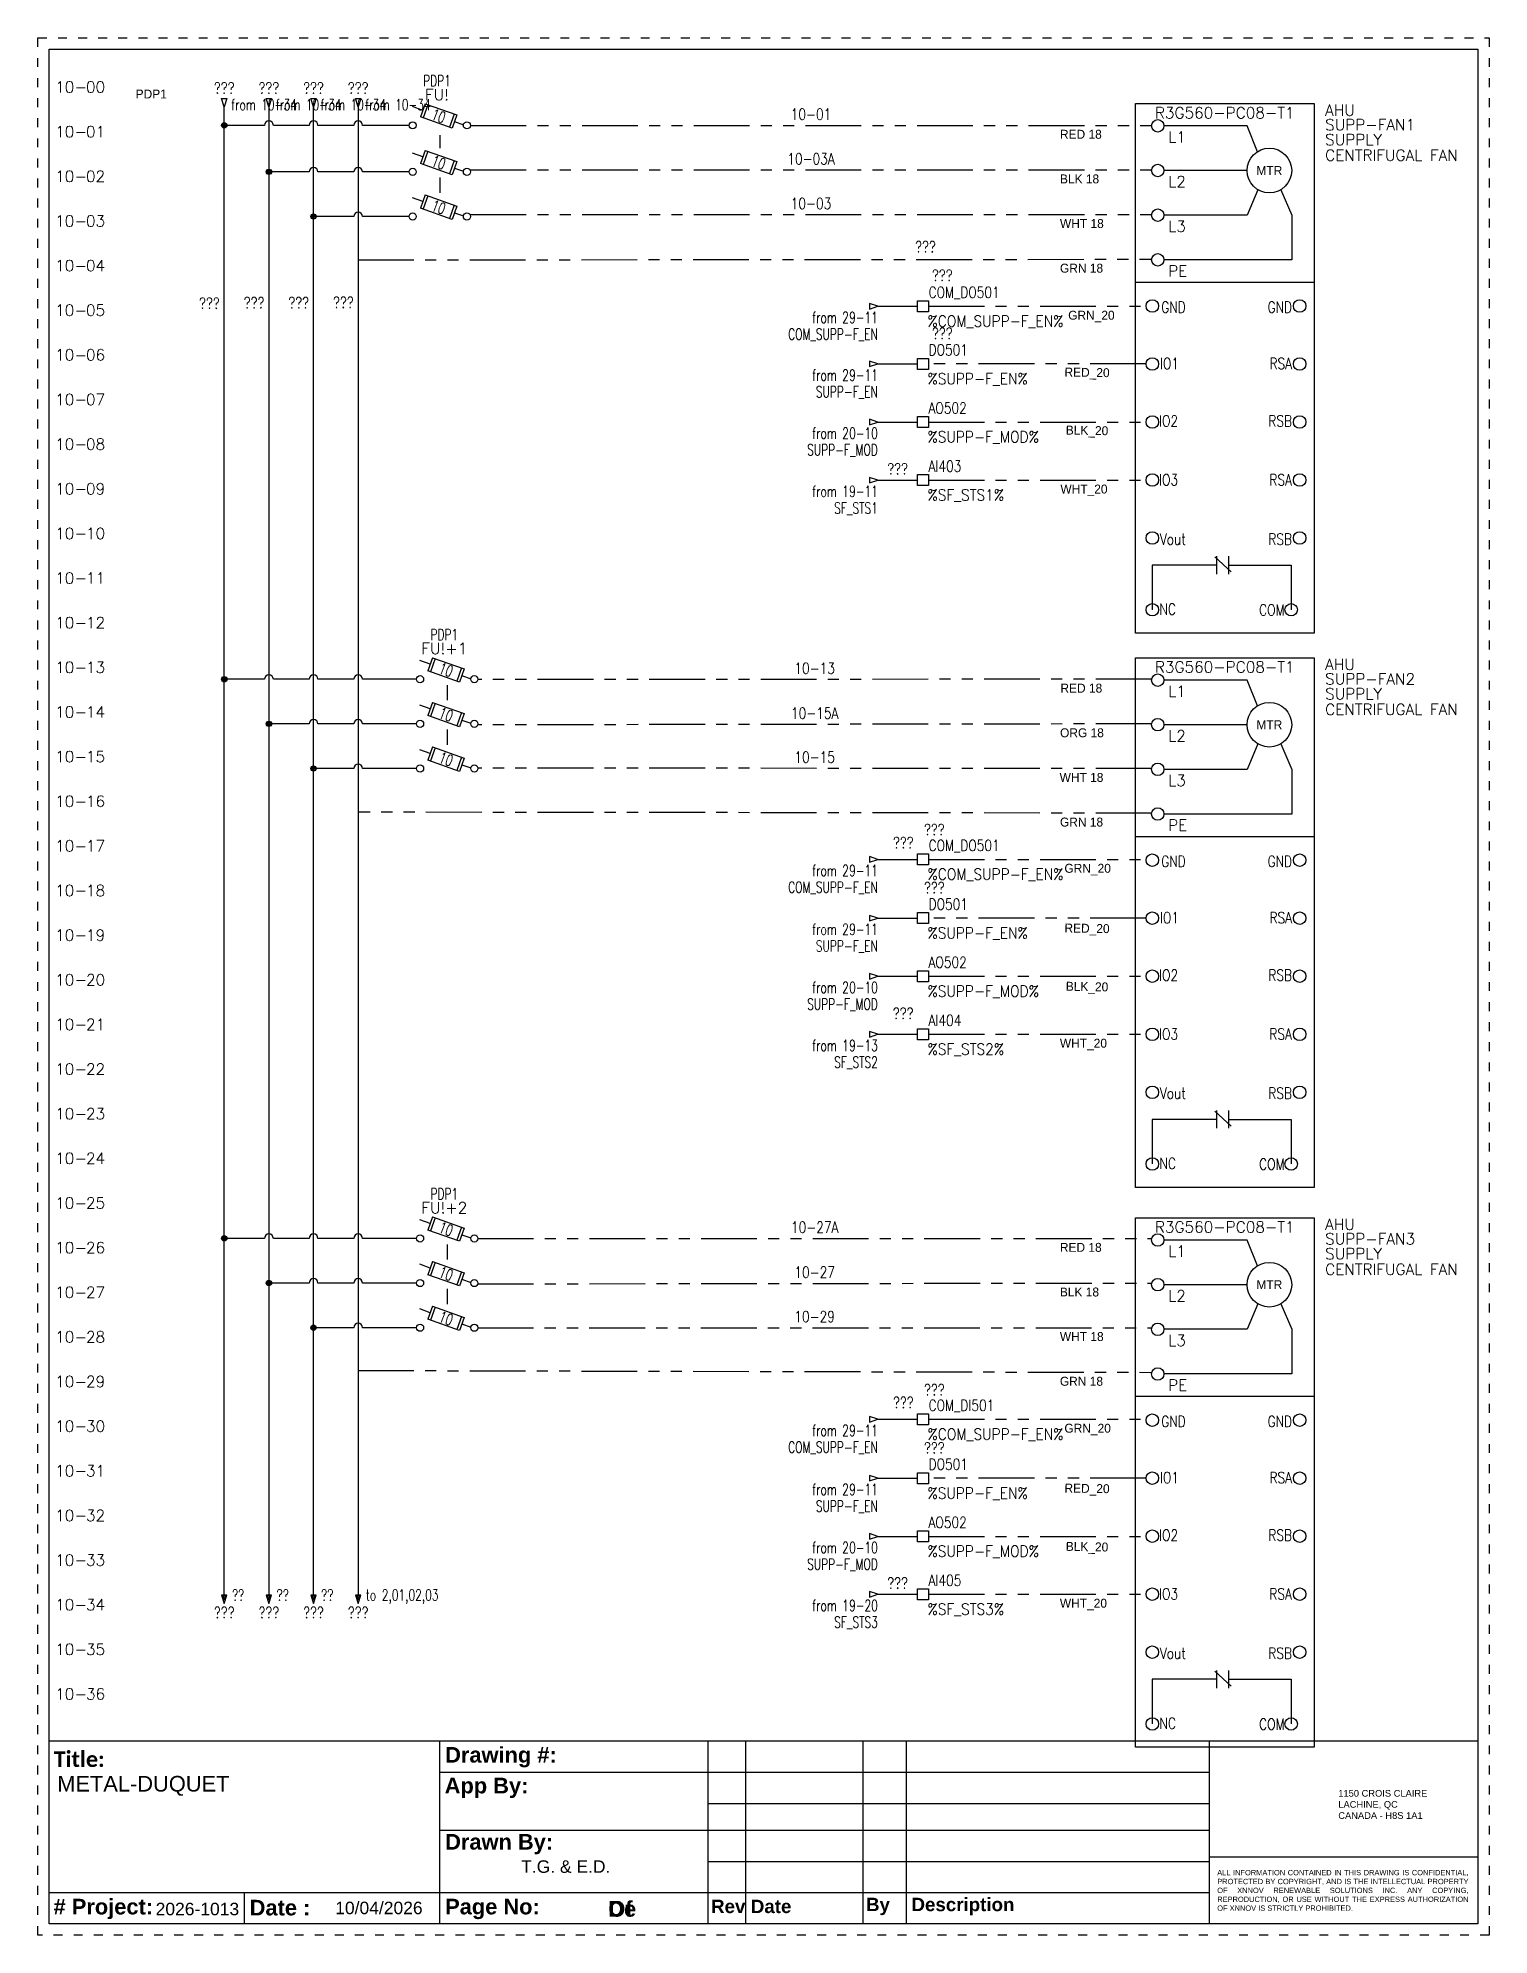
# Model space of a CAD drawing. Header units: inches. Extents: x 0 to 16.2, y 0 to 21.2.
import ezdxf
from ezdxf.enums import TextEntityAlignment as Align

# ---------------------------------------------------------------- set-up
doc = ezdxf.new("R2010")
doc.units = ezdxf.units.IN
doc.header["$MEASUREMENT"] = 0
doc.linetypes.add('DOT2', pattern=[0.125, 0, -0.125])
doc.linetypes.add('PHANTOM2', pattern=[1.25, 0.625, -0.125, 0.125, -0.125, 0.125, -0.125])
for name, color, linetype in [('BLK_18', 251, 'Continuous'), ('BLK_20', 250, 'Continuous'), ('BRN_8', 46, 'Continuous'), ('GRN_14', 76, 'Continuous'), ('GRN_20', 3, 'Continuous'), ('LINK', 7, 'Continuous'), ('MISC', 7, 'Continuous'), ('ORG_8', 30, 'Continuous'), ('RED_18', 1, 'Continuous'), ('RED_20', 1, 'Continuous'), ('SYMS', 7, 'Continuous'), ('TAGFIXED', 7, 'Continuous'), ('WHT_18', 7, 'Continuous'), ('WHT_20', 7, 'Continuous'), ('WIREFIXED', 7, 'Continuous'), ('WIRENO', 92, 'Continuous'), ('YEL_8', 2, 'Continuous')]:
    doc.layers.add(name, color=color, linetype=linetype)
doc.layers.add('TITLEBLOCK_FRAME', color=7, linetype='DOT2', plot=False)
doc.styles.add('TB_BODY', font='arial.ttf')
doc.styles.add('TB_TITLE', font='ariblk.ttf')
doc.styles.add('WD', font='romans.shx')

msp = doc.modelspace()

# ---------------------------------------------------------------- texts
at = {"style": 'WD'}
for p in [(0.407, 20.2), (0.407, 19.7), (0.407, 19.2), (0.407, 18.7), (0.407, 18.2), (0.407, 17.7), (0.407, 17.2), (0.407, 16.7), (0.407, 16.2), (0.407, 15.7), (0.407, 15.2), (0.407, 14.7), (0.407, 14.2), (0.407, 13.7), (0.407, 13.2), (0.407, 12.7), (0.407, 12.2), (0.407, 11.7), (0.407, 11.2), (0.407, 10.7), (0.407, 10.2), (0.407, 9.7), (0.407, 9.2), (0.407, 8.7), (0.407, 8.2), (0.407, 7.7), (0.407, 7.2), (0.407, 6.7), (0.407, 6.2), (0.407, 5.7), (0.407, 5.2), (0.407, 4.7), (0.407, 4.2), (0.407, 3.7), (0.407, 3.2), (0.407, 2.7)]:
    msp.add_text('10', height=0.125, dxfattribs=at).set_placement(p, align=Align.MIDDLE_RIGHT)
for p in [(0.479, 20.2), (0.479, 19.7), (0.479, 19.2), (0.479, 18.7), (0.479, 18.2), (0.479, 17.7), (0.479, 17.2), (0.479, 16.7), (0.479, 16.2), (0.479, 15.7), (0.479, 15.2), (0.479, 14.7), (0.479, 14.2), (0.479, 13.7), (0.479, 13.2), (0.479, 12.7), (0.479, 12.2), (0.479, 11.7), (0.479, 11.2), (0.479, 10.7), (0.479, 10.2), (0.479, 9.7), (0.479, 9.2), (0.479, 8.7), (0.479, 8.2), (0.479, 7.7), (0.479, 7.2), (0.479, 6.7), (0.479, 6.2), (0.479, 5.7), (0.479, 5.2), (0.479, 4.7), (0.479, 4.2), (0.479, 3.7), (0.479, 3.2), (0.479, 2.7)]:
    msp.add_text('-', height=0.125, dxfattribs=at).set_placement(p, align=Align.MIDDLE)
for s, p in [('01', (0.538, 20.2)), ('02', (0.538, 19.7)), ('03', (0.538, 19.2)), ('04', (0.538, 18.7)), ('05', (0.538, 18.2)), ('06', (0.538, 17.7)), ('07', (0.538, 17.2)), ('08', (0.538, 16.7)), ('09', (0.538, 16.2)), ('10', (0.538, 15.7)), ('11', (0.538, 15.2)), ('12', (0.538, 14.7)), ('13', (0.538, 14.2)), ('14', (0.538, 13.7)), ('15', (0.538, 13.2)), ('16', (0.538, 12.7)), ('17', (0.538, 12.2)), ('18', (0.538, 11.7)), ('19', (0.538, 11.2)), ('20', (0.538, 10.7)), ('21', (0.538, 10.2)), ('22', (0.538, 9.7)), ('23', (0.538, 9.2)), ('24', (0.538, 8.7)), ('25', (0.538, 8.2)), ('26', (0.538, 7.7)), ('27', (0.538, 7.2)), ('28', (0.538, 6.7)), ('29', (0.538, 6.2)), ('30', (0.538, 5.7)), ('31', (0.538, 5.2)), ('32', (0.538, 4.7)), ('33', (0.538, 4.2)), ('34', (0.538, 3.7)), ('35', (0.538, 3.2)), ('36', (0.538, 2.7))]:
    msp.add_text(s, height=0.125, dxfattribs=at).set_placement(p, align=Align.MIDDLE_LEFT)
at = {"insert": (1.094, 20.672), "char_height": 0.1, "width": 0.82397, "attachment_point": 1}
msp.add_mtext('PDP1', dxfattribs=at)
at = {"layer": 'MISC', "char_height": 0.1}
for s, insert, attachment_point in [('RED 18', (11.445, 20.221), 1), ('BLK 18', (11.445, 19.721), 1), ('WHT 18', (11.445, 19.221), 1), ('GRN 18', (11.445, 18.721), 1), ('\\W1.00;GRN_20', (11.797, 18.194), 2), ('\\W1.00;WHT_20', (11.45, 16.247), 1), ('RED 18', (11.45, 14.017), 1), ('ORG 18', (11.446, 13.517), 1), ('WHT 18', (11.441, 13.017), 1), ('GRN 18', (11.445, 12.517), 1), ('\\W1.00;GRN_20', (11.755, 11.999), 2), ('\\W1.00;WHT_20', (11.444, 10.04), 1), ('RED 18', (11.444, 7.753), 1), ('BLK 18', (11.444, 7.253), 1), ('WHT 18', (11.444, 6.754), 1), ('GRN 18', (11.444, 6.253), 1), ('\\W1.00;GRN_20', (11.755, 5.727), 2), ('\\W1.00;WHT_20', (11.444, 3.767), 1)]:
    msp.add_mtext(s, dxfattribs=dict(at, insert=insert, attachment_point=attachment_point))
at = {"layer": 'MISC', "char_height": 0.1, "attachment_point": 2}
for s, insert, rotation in [('RED_20', (11.749, 17.554), 359.1051), ('\\W1.00;BLK_20', (11.749, 16.904), 358.9656), ('RED_20', (11.749, 11.327), 359.1051), ('\\W1.00;BLK_20', (11.749, 10.674), 358.9656), ('RED_20', (11.749, 5.053), 359.1051), ('\\W1.00;BLK_20', (11.749, 4.4), 358.9656)]:
    msp.add_mtext(s, dxfattribs=dict(at, insert=insert, rotation=rotation))

# ---------------------------------------------------------------- blocks, each defined once
blk = doc.blocks.new('HDS21FL')
for p, q in [((-0.163, 0.241), (-0.216, 0.094)), ((-0.134, 0.231), (-0.187, 0.084)), ((-0.163, 0.241), (0.19, 0.116)), ((-0.19, 0.168), (-0.307, 0.21)), ((0.137, -0.032), (-0.216, 0.094)), ((0.16, 0.126), (0.108, -0.021)), ((0.19, 0.116), (0.137, -0.032)), ((0.164, 0.042), (0.264, 0.006))]:
    blk.add_line(p, q)
at = {"linetype": 'Continuous'}
for centre in [(-0.304, 0), (0.304, 0)]:
    blk.add_circle(centre, 0.04, dxfattribs=at)
at = {"style": 'WD', "width": 0.7}
for tag, p in [('INST', (-0.031, 0.607)), ('LOC', (-0.031, 0.438))]:
    blk.add_attdef(tag, text='', height=0.125, dxfattribs=at).set_placement(p, align=Align.CENTER)
blk.add_attdef('RATING1', text='', height=0.125, rotation=340.3798, dxfattribs=at).set_placement((-0.013, 0.105), align=Align.MIDDLE_CENTER)
at = {"style": 'WD'}
blk.add_attdef('TAG2', text='', height=0.125, dxfattribs=at).set_placement((-0.031, 0.281), align=Align.CENTER)
for tag, p in [('X2LINK', (0, 0.375)), ('X8LINK', (0, -0.109))]:
    blk.add_attdef(tag, p, '', height=0.01, dxfattribs=at)
for tag, p, height, flags in [('CONTACT', (0.098, 0.24), 0.01, 9), ('FAMILY', (0.098, 0.264), 0.01, 9), ('X4TERM01', (-0.344, 0), 0.0125, 1), ('X1TERM02', (0.344, 0), 0.0125, 1)]:
    blk.add_attdef(tag, p, '', height=height, dxfattribs=dict(at, flags=flags))
at = {"linetype": 'Continuous', "style": 'WD', "flags": 8}
blk.add_attdef('TERM01', text='', height=0.125, dxfattribs=at).set_placement((-0.406, -0.031), align=Align.TOP_RIGHT)
blk.add_attdef('TERM02', text='', height=0.125, dxfattribs=at).set_placement((0.406, -0.031), align=Align.TOP_LEFT)
blk = doc.blocks.new('Hds11fl')
for p, q in [((-0.163, 0.241), (-0.216, 0.094)), ((-0.134, 0.231), (-0.187, 0.084)), ((-0.163, 0.241), (0.19, 0.116)), ((-0.19, 0.168), (-0.307, 0.21)), ((0.137, -0.032), (-0.216, 0.094)), ((0.16, 0.126), (0.108, -0.021)), ((0.19, 0.116), (0.137, -0.032)), ((0.164, 0.042), (0.264, 0.006))]:
    blk.add_line(p, q)
at = {"linetype": 'Continuous'}
for centre in [(-0.304, 0), (0.304, 0)]:
    blk.add_circle(centre, 0.04, dxfattribs=at)
at = {"style": 'WD', "width": 0.7}
for tag, p in [('INST', (-0.031, 0.607)), ('LOC', (-0.031, 0.438))]:
    blk.add_attdef(tag, text='', height=0.125, dxfattribs=at).set_placement(p, align=Align.CENTER)
blk.add_attdef('RATING1', text='', height=0.125, rotation=340.3798, dxfattribs=at).set_placement((-0.013, 0.105), align=Align.MIDDLE_CENTER)
at = {"style": 'WD'}
blk.add_attdef('TAG1', text='', height=0.125, dxfattribs=at).set_placement((-0.031, 0.281), align=Align.CENTER)
for tag, p in [('X2LINK', (0, 0.406)), ('X8LINK', (0, -0.109))]:
    blk.add_attdef(tag, p, '', height=0.01, dxfattribs=at)
at = {"linetype": 'Continuous', "style": 'WD', "flags": 9}
for tag, p in [('ASSYCODE', (0.126, 0.206)), ('MFG', (0.126, 0.228)), ('CAT', (0.126, 0.247))]:
    blk.add_attdef(tag, text='', height=0.01, dxfattribs=at).set_placement(p, align=Align.CENTER)
at = {"style": 'WD'}
for tag, p, height, flags in [('FAMILY', (0.098, 0.264), 0.01, 9), ('X4TERM01', (-0.344, 0), 0.0125, 1), ('CONTACT', (0.098, 0.187), 0.01, 9), ('X1TERM02', (0.344, 0), 0.0125, 1)]:
    blk.add_attdef(tag, p, '', height=height, dxfattribs=dict(at, flags=flags))
at = {"linetype": 'Continuous', "style": 'WD', "flags": 8}
blk.add_attdef('TERM01', text='', height=0.125, dxfattribs=at).set_placement((-0.406, -0.031), align=Align.TOP_RIGHT)
blk.add_attdef('TERM02', text='', height=0.125, dxfattribs=at).set_placement((0.406, -0.031), align=Align.TOP_LEFT)
blk = doc.blocks.new('HT0001')
for p, q in [((-0.062, 0.062), (0.062, 0.062)), ((-0.062, -0.062), (-0.062, 0.062)), ((0.062, 0.062), (0.062, -0.062)), ((0.062, -0.062), (-0.062, -0.062))]:
    blk.add_line(p, q)
at = {"style": 'WD'}
for tag, p, width in [('INST', (0.062, 0.42), 0.7), ('LOC', (0.062, 0.25), 0.7), ('DESC1', (0.05, -0.385), 0.8)]:
    blk.add_attdef(tag, p, '', height=0.125, dxfattribs=dict(at, width=width))
at = {"linetype": 'Continuous', "style": 'WD'}
for tag, p, height, width, flags in [('TERM01', (0.062, 0.094), 0.125, 0.8, 8), ('TAGSTRIP', (0.05, -0.229), 0.125, 0.9, 8), ('DESC2', (0.05, -0.541), 0.125, 0.8, 8), ('CAT', (0.213, -0.406), 0.109, 0.8, 1), ('DESC3', (0.05, -0.698), 0.125, 0.8, 8)]:
    blk.add_attdef(tag, p, '', height=height, dxfattribs=dict(at, width=width, flags=flags))
at = {"style": 'WD', "flags": 1}
for tag, p, height in [('X4TERM01', (-0.062, 0), 0.0125), ('X4TERMDESC01', (-0.055, -0.023), 0.025), ('X2TERMDESC01', (-0.006, 0.029), 0.025), ('STRIPSEQ', (0, 0), 0.00125), ('X2TERM01', (0, 0.062), 0.0125), ('X2PIN01', (0.033, 0.084), 0.0125), ('X1TERMDESC01', (0.039, 0.007), 0.025), ('X1TERM01', (0.062, 0), 0.0125), ('X1PIN01', (0.087, 0.016), 0.0125), ('X4PIN01', (-0.114, -0.038), 0.0125), ('LINKTERM', (0, -0.002), 0.00125), ('X8TERM01', (0, -0.062), 0.0125), ('X8TERMDESC01', (0, -0.054), 0.025), ('X8PIN01', (0.026, -0.096), 0.0125)]:
    blk.add_attdef(tag, p, '', height=height, dxfattribs=at)
at = {"linetype": 'Continuous', "style": 'WD', "width": 0.8, "flags": 1}
blk.add_attdef('MFG', text='', height=0.109, dxfattribs=at).set_placement((0.088, -0.406), align=Align.RIGHT)
at = {"style": 'WD', "width": 0.7, "flags": 1}
blk.add_attdef('ASSYCODE', (0.062, -0.281), '', height=0.01, dxfattribs=at)
blk = doc.blocks.new('HA1D3')
blk.add_lwpolyline([(-0.094, 0), (-0.094, -0.031), (0, 0), (-0.094, 0.031), (-0.094, 0)])
at = {"style": 'WD', "width": 0.8, "flags": 8}
blk.add_attdef('WIRENO', text='', height=0.125, dxfattribs=at).set_placement((0, 0.094), align=Align.RIGHT)
at = {"style": 'WD', "flags": 1}
blk.add_attdef('SIGCODE', text='', height=0.01, dxfattribs=at).set_placement((-0.02, 0.047), align=Align.RIGHT)
blk.add_attdef('X1TERM01', (0, 0), '', height=0.01, dxfattribs=at)
at = {"style": 'WD', "width": 0.7}
for tag, p in [('XREF', (0, -0.188)), ('DESC1', (0, -0.375))]:
    blk.add_attdef(tag, text='', height=0.125, dxfattribs=at).set_placement(p, align=Align.RIGHT)
blk = doc.blocks.new('*U10')
blk.add_circle((0, 0), 0.0699)
blk = doc.blocks.new('*U11')
at = {"color": 0, "linetype": 'ByBlock', "lineweight": -2, "transparency": 16777216}
for p in [(0, 2.6), (0, 1.95), (0, 1.3), (0, 0.65), (0, 0)]:
    blk.add_blockref('*U10', p, dxfattribs=at)
blk = doc.blocks.new('*U12')
blk.add_circle((0, 0), 0.0699)
blk = doc.blocks.new('*U13')
at = {"color": 0, "linetype": 'ByBlock', "lineweight": -2, "transparency": 16777216}
for p in [(0, 2.6), (0, 1.95), (0, 1.3), (0, 0.65), (0, 0)]:
    blk.add_blockref('*U12', p, dxfattribs=at)
blk = doc.blocks.new('HMO1_SUPP_FAN')
for p, q in [((0.25, 1.75), (-0.68, 1.75)), ((0.25, 0.75), (-0.68, 0.75)), ((-1, 0), (1, 0))]:
    blk.add_line(p, q)
at = {"ltscale": 0.5}
for p, q in [((0.366, 1.461), (0.25, 1.75)), ((0.25, 1.25), (-0.68, 1.25)), ((0.372, 1.035), (0.25, 0.75)), ((0.628, 1.035), (0.75, 0.75)), ((0.75, 0.75), (0.75, 0.25)), ((0.75, 0.25), (-0.68, 0.25)), ((-0.112, -3.078), (0.072, -3.246)), ((-0.089, -3.27), (-0.089, -3.07)), ((0.046, -3.27), (0.046, -3.07)), ((0.046, -3.17), (0.744, -3.17)), ((0.744, -3.17), (0.744, -3.67))]:
    blk.add_line(p, q, dxfattribs=at)
blk.add_lwpolyline([(-1, 2), (1, 2), (1, -3.932), (-1, -3.932)], close=True)
blk.add_lwpolyline([(-0.089, -3.17), (-0.814, -3.17), (-0.811, -3.67)], dxfattribs=at)
for centre, radius in [((-0.75, 1.75), 0.0699), ((0.5, 1.25), 0.25), ((-0.75, 1.25), 0.0699), ((-0.75, 0.75), 0.0699), ((-0.75, 0.25), 0.0699), ((-0.811, -3.67), 0.0699), ((0.744, -3.67), 0.0699)]:
    blk.add_circle(centre, radius)
for name, p in [('*U13', (-0.811, -2.867)), ('*U11', (0.84, -2.867))]:
    blk.add_blockref(name, p)
at = {"insert": (0.5, 1.25), "char_height": 0.1, "attachment_point": 5}
blk.add_mtext_dynamic_manual_height_columns('MTR', width=1, gutter_width=0.5, heights=[-0.1], dxfattribs=at)
at = {"style": 'WD'}
for tag, p in [('CAT', (0, 1.896)), ('XREF', (2.147, 0.09))]:
    blk.add_attdef(tag, text='', height=0.125, dxfattribs=at).set_placement(p, align=Align.MIDDLE)
for tag, flags, p in [('FAMILY', 9, (0.567, 1.834)), ('INST', 1, (1.307, 1.864)), ('ASSYCODE', 9, (0.567, 1.659))]:
    blk.add_attdef(tag, text='', height=0.125, dxfattribs=dict(at, flags=flags)).set_placement(p, align=Align.CENTER)
for tag, p in [('LOC', (1.125, 1.926)), ('TAG1', (1.125, 1.763)), ('TERM01', (-0.634, 1.625)), ('DESC1', (1.125, 1.597)), ('RATING1', (1.125, 1.422)), ('DESC2', (1.125, 1.422)), ('DESC3', (1.125, 1.247)), ('TERM02', (-0.634, 1.125)), ('TERM03', (-0.634, 0.625)), ('TERM04', (-0.634, 0.125))]:
    blk.add_attdef(tag, text='', height=0.125, dxfattribs=at).set_placement(p, align=Align.MIDDLE_LEFT)
at = {"style": 'WD', "flags": 1}
for tag, p, height in [('X4TERM01', (-0.82, 1.75), 0.0125), ('X4TERM02', (-0.82, 1.25), 0.0125), ('X4TERM03', (-0.82, 0.75), 0.0125), ('X4TERM04', (-0.82, 0.25), 0.0125), ('X4TERM18', (-0.875, -0.275), 0.005), ('X1TERM23', (0.875, -0.277), 0.005), ('X4TERM19', (-0.875, -0.923), 0.005), ('X1TERM24', (0.874, -0.919), 0.005), ('X4TERM20', (-0.874, -1.566), 0.005), ('X1TERM25', (0.876, -1.571), 0.005), ('X4TERM21', (-0.873, -2.212), 0.005), ('X1TERM26', (0.874, -2.218), 0.005), ('X4TERM22', (-0.871, -2.878), 0.005), ('X1TERM27', (0.873, -2.869), 0.005), ('X4TERM29', (-0.873, -3.674), 0.005), ('X1TERM28', (0.777, -3.671), 0.005)]:
    blk.add_attdef(tag, p, '', height=height, dxfattribs=at)
blk.add_attdef('MFG', text='', height=0.125, dxfattribs=at).set_placement((0.337, 1.721), align=Align.MIDDLE)
at = {"style": 'WD'}
for tag, p in [('X4TERMDESC01', (-0.627, 1.625)), ('X4TERMDESC02', (-0.627, 1.125)), ('X4TERMDESC03', (-0.627, 0.625)), ('X4TERMDESC04', (-0.627, 0.062))]:
    blk.add_attdef(tag, text='', height=0.125, dxfattribs=at).set_placement(p, align=Align.TOP_LEFT)
at = {"style": 'WD', "flags": 1}
for tag, p in [('RATING2', (1.125, 1.247)), ('RATING3', (1.125, 1.047)), ('RATING4', (1.125, 0.859)), ('RATING5', (1.125, 0.672)), ('RATING6', (1.125, 0.484)), ('RATING7', (1.125, 0.297)), ('RATING8', (1.125, 0.109)), ('RATING9', (1.125, -0.078)), ('RATING10', (1.125, -0.266)), ('RATING11', (1.125, -0.453)), ('RATING12', (1.125, -0.641))]:
    blk.add_attdef(tag, text='', height=0.125, dxfattribs=at).set_placement(p, align=Align.MIDDLE_LEFT)
at = {"style": 'WD', "width": 0.8}
for tag, p in [('TERM18', (-0.711, -0.218)), ('TERM19', (-0.726, -0.849)), ('TERM20', (-0.736, -1.493)), ('TERM21', (-0.736, -2.152)), ('TERM22', (-0.726, -2.816))]:
    blk.add_attdef(tag, text='', height=0.125, dxfattribs=at).set_placement(p, align=Align.TOP_LEFT)
for tag, p in [('TERM23', (0.754, -0.218)), ('TERM24', (0.754, -0.849)), ('TERM25', (0.755, -1.493)), ('TERM26', (0.753, -2.152)), ('TERM27', (0.752, -2.816)), ('TERM28', (0.672, -3.61))]:
    blk.add_attdef(tag, text='', height=0.125, dxfattribs=at).set_placement(p, align=Align.TOP_RIGHT)
blk.add_attdef('TERM29', text='', height=0.125, dxfattribs=at).set_placement((-0.731, -3.663), align=Align.MIDDLE_LEFT)
blk = doc.blocks.new('HA1D2')
blk.add_lwpolyline([(0, 0.094), (0.031, 0.094), (0, 0), (-0.031, 0.094), (0, 0.094)])
at = {"style": 'WD', "width": 0.8, "flags": 8}
blk.add_attdef('WIRENO', text='', height=0.125, dxfattribs=at).set_placement((0, 0.15), align=Align.CENTER)
at = {"style": 'WD', "flags": 1}
for tag, p in [('X8TERM01', (0, 0)), ('SIGCODE', (0.026, 0.066))]:
    blk.add_attdef(tag, p, '', height=0.01, dxfattribs=at)
at = {"style": 'WD', "width": 0.7}
for tag, p in [('XREF', (0.077, -0.037)), ('DESC1', (0.077, -0.206))]:
    blk.add_attdef(tag, p, '', height=0.125, dxfattribs=at)
blk = doc.blocks.new('HA1S4')
for points in [[(0, 0), (-0.031, 0), (0, -0.094), (0.031, 0), (0, 0)], [(0.016, -0.011), (-0.016, -0.011), (0, -0.058), (0.016, -0.011)]]:
    blk.add_lwpolyline(points)
at = {"style": 'WD', "width": 0.7}
for tag, p in [('DESC1', (0.087, 0.113)), ('XREF', (0.087, -0.062))]:
    blk.add_attdef(tag, p, '', height=0.125, dxfattribs=at)
at = {"style": 'WD', "flags": 1}
for tag, p in [('X2TERM01', (0, 0)), ('SIGCODE', (0.035, -0.083))]:
    blk.add_attdef(tag, p, '', height=0.01, dxfattribs=at)
at = {"style": 'WD', "width": 0.8, "flags": 8}
blk.add_attdef('WIRENO', text='', height=0.125, dxfattribs=at).set_placement((0, -0.259), align=Align.CENTER)
blk = doc.blocks.new('WDDOT')
for radius in [0.03, 0.0187, 0.00929]:
    blk.add_circle((0, 0), radius)
blk = doc.blocks.new('WD_WNH')
at = {"linetype": 'Continuous', "style": 'WD', "width": 0.8}
blk.add_attdef('WIRENO', text='', height=0.125, dxfattribs=at).set_placement((0, 0.062), align=Align.CENTER)
at = {"style": 'WD', "flags": 1}
for tag, p in [('W01USER', (0, 0.078)), ('W02USER', (0, 0.07)), ('W03USER', (0, 0.062)), ('W04USER', (0, 0.055)), ('W05USER', (0, 0.047)), ('W06USER', (0, 0.039)), ('W07USER', (0, 0.031)), ('W08USER', (0, 0.023)), ('W09USER', (0, 0.016)), ('W10USER', (0, 0.008))]:
    blk.add_attdef(tag, text='', height=0.005, dxfattribs=at).set_placement(p, align=Align.CENTER)
blk = doc.blocks.new('WD_WNV')
at = {"linetype": 'Continuous', "style": 'WD', "width": 0.8}
blk.add_attdef('WIRENO', text='', height=0.125, dxfattribs=at).set_placement((-0.05, 0), align=Align.MIDDLE_RIGHT)
at = {"style": 'WD', "flags": 1}
for tag, p in [('W01USER', (-0.062, 0.094)), ('W02USER', (-0.062, 0.086)), ('W03USER', (-0.062, 0.078)), ('W04USER', (-0.062, 0.07)), ('W05USER', (-0.062, 0.062)), ('W06USER', (-0.062, 0.055)), ('W07USER', (-0.062, 0.047)), ('W08USER', (-0.062, 0.039)), ('W09USER', (-0.062, 0.031)), ('W10USER', (-0.062, 0.023))]:
    blk.add_attdef(tag, text='', height=0.005, dxfattribs=at).set_placement(p, align=Align.CENTER)
blk = doc.blocks.new('WD_MLRH7')
at = {"style": 'WD'}
blk.add_attdef('WDCOPY_DASH', text='', height=0.125, dxfattribs=at).set_placement((-0.684, 0), align=Align.MIDDLE)
blk.add_attdef('SHEET', text='', height=0.125, dxfattribs=at).set_placement((-0.756, 0), align=Align.MIDDLE_RIGHT)
blk.add_attdef('RUNGFIRST', text='', height=0.125, dxfattribs=at).set_placement((-0.625, 0), align=Align.MIDDLE_LEFT)
at = {"style": 'WD', "flags": 1}
for tag, p in [('RUNGHORV', (-0.25, -0.127)), ('RUNGDIST', (-0.25, -0.2)), ('RUNGCNT', (-0.25, -0.237)), ('RUNGINC', (-0.25, -0.163)), ('WIRE-START', (-0.25, -0.356)), ('WIRE-GSUF', (-0.25, -0.396)), ('PH3SPACE', (-0.25, -0.437)), ('WIREMODE', (-0.25, -0.281)), ('WIREFMT', (-0.25, -0.321))]:
    blk.add_attdef(tag, text='', height=0.025, dxfattribs=at).set_placement(p, align=Align.RIGHT)
blk = doc.blocks.new('2026 XNNOV portrait EN')
at = {"color": 5}
for p, q in [((0, 21), (16, 21)), ((0, 0), (0, 21)), ((0, 21), (16, 21)), ((0, 0), (0, 21)), ((16, 21), (16, 0)), ((16, 21), (16, 0)), ((0, 2.05), (16, 2.05)), ((0, 2.05), (16, 2.05)), ((4.372, 2.05), (4.372, 0)), ((4.372, 2.05), (4.372, 0)), ((7.376, 2.05), (7.376, 0)), ((7.376, 2.05), (7.376, 0)), ((7.8, 2.05), (7.8, 0)), ((7.8, 2.05), (7.8, 0)), ((9.113, 2.05), (9.113, 0)), ((9.113, 2.05), (9.113, 0)), ((9.599, 2.05), (9.599, 0)), ((9.599, 2.05), (9.599, 0)), ((12.992, 2.05), (12.992, 0)), ((12.992, 2.05), (12.992, 0)), ((4.372, 1.7), (12.992, 1.7)), ((4.372, 1.7), (12.992, 1.7)), ((7.376, 1.35), (12.992, 1.35)), ((7.376, 1.35), (12.992, 1.35)), ((4.372, 1.05), (12.992, 1.05)), ((4.372, 1.05), (12.992, 1.05)), ((7.376, 0.7), (12.992, 0.7)), ((7.376, 0.7), (12.992, 0.7)), ((12.992, 0.75), (16, 0.75)), ((12.992, 0.75), (16, 0.75)), ((0, 0.35), (12.992, 0.35)), ((0, 0.35), (12.992, 0.35)), ((2.186, 0.35), (2.186, 0)), ((16, 0), (0, 0)), ((16, 0), (0, 0))]:
    blk.add_line(p, q, dxfattribs=at)
at = {"layer": 'TITLEBLOCK_FRAME'}
blk.add_lwpolyline([(-0.125, 21.125), (16.125, 21.125), (16.125, -0.125), (-0.125, -0.125)], close=True, dxfattribs=at)
blk.add_lwpolyline([(-0.125, 21.125), (16.125, 21.125), (16.125, -0.125), (-0.125, -0.125)], close=True, dxfattribs=at)
at = {"color": 7}
for s, width, gutter_width, heights, insert, char_height, attachment_point, style in [('{\\fCalibri|b1|i0|c0|p34;Title:}', 4.49877, 1.75, [-0.19], (0.052, 1.933), 0.175, 1, 'TB_TITLE'), ('{\\fArial|b1|i0|c0|p34;Drawing #:}', 2.99404, 4.083, [-0.229], (4.435, 1.867), 0.175, 4, 'TB_TITLE'), ('{\\fArial|b1|i0|c0|p34;App By:}', 4.49661, 1.749, [-0.226], (4.43, 1.523), 0.175, 4, 'TB_TITLE'), ('{\\fArial|b1|i0|c0|p34;Drawn By:}', 2.16756, 1.749, [0.131], (4.435, 0.893), 0.175, 4, 'TB_TITLE'), ('{\\fArial|b1|i0|c0|p34;# Project:}', 1.25184, 1.749, [-0.229], (0.05, 0.167), 0.175, 4, 'TB_TITLE'), ('{\\fArial|b1|i0|c0|p34;Date :}', 2.18747, 1.749, [-0.178], (2.246, 0.181), 0.175, 4, 'TB_TITLE'), ('{\\fArial|b1|i0|c0|p34;Page No:}', 4.49661, 1.749, [-0.226], (4.435, 0.167), 0.175, 4, 'TB_TITLE'), ('{\\fArial|b1|i0|c0|p34;Page No:}', 4.49661, 1.749, [-0.226], (4.435, 0.167), 0.175, 4, 'TB_TITLE'), ('{\\fArial|b1|i0|c0|p34;Of}', 4.49661, 1.749, [-0.181], (6.262, 0.167), 0.175, 4, 'TB_TITLE'), ('{\\fArial|b1|i0|c0|p34;De}', 4.49661, 1.749, [-0.178], (6.262, 0.167), 0.175, 4, 'WD'), ('{\\fArial|b1|i0|c0|p34;Rev}', 0.34979, 1.749, [-0.152], (7.413, 0.195), 0.15, 4, 'TB_TITLE'), ('{\\fArial|b1|i0|c0|p34;Rev}', 0.34979, 1.749, [-0.152], (7.413, 0.195), 0.15, 4, 'TB_TITLE'), ('{\\fArial|b1|i0|c0|p34; Date}', 0.58778, 1.749, [-0.152], (7.8, 0.195), 0.15, 4, 'TB_TITLE'), ('{\\fArial|b1|i0|c0|p34; Date}', 0.58778, 1.749, [-0.152], (7.8, 0.195), 0.15, 4, 'TB_TITLE'), ('{\\fArial|b1|i0|c0|p34;By}', 0.36928, 1.749, [-0.194], (9.148, 0.195), 0.15, 4, 'TB_TITLE'), ('{\\fArial|b1|i0|c0|p34; Description}', 1.60793, 1.749, [-0.191], (9.599, 0.195), 0.15, 4, 'TB_TITLE')]:
    blk.add_mtext_dynamic_manual_height_columns(s, width=width, gutter_width=gutter_width, heights=heights, dxfattribs=dict(at, insert=insert, char_height=char_height, attachment_point=attachment_point, style=style))
at = {"style": 'TB_BODY'}
for s, width, gutter_width, heights, insert, char_height, attachment_point in [('1150 CROIS CLAIRE\\PLACHINE, QC^JCANADA - H8S 1A1', 1.56147, 0.995, [-0.329], (14.437, 1.5), 0.07464, 1), ('\\pxqj;ALL INFORMATION CONTAINED IN THIS DRAWING IS CONFIDENTIAL, PROTECTED BY COPYRIGHT, AND IS THE INTELLECTUAL PROPERTY OF XNNOV RENEWABLE SOLUTIONS INC. ANY COPYING, REPRODUCTION, OR USE WITHOUT THE EXPRESS AUTHORIZATION OF XNNOV IS STRICTLY PROHIBITED.', 2.80577, 0.597, [-0.464], (13.081, 0.375), 0.059714, 4)]:
    blk.add_mtext_dynamic_manual_height_columns(s, width=width, gutter_width=gutter_width, heights=heights, dxfattribs=dict(at, insert=insert, char_height=char_height, attachment_point=attachment_point))
at = {"color": 7, "style": 'TB_BODY', "flags": 4}
for tag, p in [('N5', (7.597, 1.925)), ('N4', (7.597, 1.575)), ('N3', (7.597, 1.225)), ('N2', (7.597, 0.925)), ('N1', (7.597, 0.575)), ('PAGENO', (5.883, 0.167)), ('SHEETMAX', (6.824, 0.157))]:
    blk.add_attdef(tag, text='', height=0.14, dxfattribs=at).set_placement(p, align=Align.MIDDLE_CENTER)
for tag, height, p in [('DATE5', 0.14, (7.854, 1.925)), ('PAR5', 0.14, (9.104, 1.925)), ('DESCRIPTION5', 0.14, (9.661, 1.925)), ('TITLE1', 0.175, (0.091, 1.57)), ('DATE4', 0.14, (7.854, 1.575)), ('PAR4', 0.14, (9.104, 1.575)), ('DESCRIPTION4', 0.14, (9.661, 1.575)), ('TITLE2', 0.175, (0.091, 1.306)), ('AP.PAR', 0.14, (5.526, 1.365)), ('DATE3', 0.14, (7.854, 1.225)), ('PAR3', 0.14, (9.104, 1.225)), ('DESCRIPTION3', 0.14, (9.661, 1.225)), ('TITLE3', 0.175, (0.091, 1.041)), ('DATE2', 0.14, (7.854, 0.925)), ('PAR2', 0.14, (9.104, 0.925)), ('DESCRIPTION2', 0.14, (9.661, 0.925)), ('DESS.PAR', 0.14, (5.286, 0.642)), ('DATE1', 0.14, (7.854, 0.575)), ('PAR1', 0.14, (9.109, 0.575)), ('DESCRIPTION1', 0.14, (9.645, 0.575)), ('PRJCT', 0.14, (1.193, 0.167)), ('DATE', 0.14, (3.204, 0.179))]:
    blk.add_attdef(tag, text='', height=height, dxfattribs=at).set_placement(p, align=Align.MIDDLE_LEFT)

# ---------------------------------------------------------------- linework, layer by layer
at = {"layer": 'BLK_18', "linetype": 'PHANTOM2'}
for p, q in [((4.844, 19.771), (12.47, 19.771)), ((12.47, 13.567), (4.925, 13.555)), ((4.926, 7.295), (12.47, 7.303))]:
    msp.add_line(p, q, dxfattribs=at)
at = {"layer": 'BLK_20'}
for p, q in [((9.405, 18.244), (9.848, 18.244)), ((9.405, 16.948), (9.848, 16.948)), ((9.405, 12.049), (9.848, 12.049)), ((9.405, 10.74), (9.848, 10.74)), ((9.405, 5.777), (9.848, 5.777)), ((9.405, 4.466), (9.848, 4.466))]:
    msp.add_line(p, q, dxfattribs=at)
at = {"layer": 'BLK_20', "linetype": 'PHANTOM2'}
for p, q in [((9.973, 16.948), (12.41, 16.948)), ((9.973, 10.74), (12.41, 10.74)), ((9.973, 4.466), (12.41, 4.466))]:
    msp.add_line(p, q, dxfattribs=at)
at = {"layer": 'BRN_8'}
for p, q in [((2.086, 16.08), (2.086, 20.477)), ((2.536, 20.271), (2.086, 20.271)), ((3.036, 20.271), (2.636, 20.271)), ((3.536, 20.271), (3.136, 20.271)), ((4.156, 20.271), (3.636, 20.271)), ((2.086, 3.809), (2.086, 16.08)), ((2.536, 14.067), (2.076, 14.067)), ((3.036, 14.067), (2.636, 14.067)), ((3.536, 14.067), (3.136, 14.067)), ((4.239, 14.067), (3.636, 14.067)), ((2.536, 7.803), (2.076, 7.803)), ((3.036, 7.803), (2.636, 7.803)), ((3.536, 7.803), (3.136, 7.803)), ((4.239, 7.803), (3.636, 7.803))]:
    msp.add_line(p, q, dxfattribs=at)
for centre in [(2.586, 20.271), (3.086, 20.271), (3.586, 20.271), (2.586, 14.067), (3.086, 14.067), (3.586, 14.067), (2.586, 7.803), (3.086, 7.803), (3.586, 7.803)]:
    msp.add_arc(centre, 0.05, 0, 180, dxfattribs=at)
at = {"layer": 'GRN_14'}
for p, q in [((3.586, 20.477), (3.586, 16.096)), ((3.586, 16.096), (3.586, 3.809))]:
    msp.add_line(p, q, dxfattribs=at)
at = {"layer": 'GRN_14', "linetype": 'PHANTOM2'}
for p, q in [((3.586, 18.764), (12.47, 18.771)), ((12.47, 12.567), (3.586, 12.577)), ((3.586, 6.324), (12.47, 6.303))]:
    msp.add_line(p, q, dxfattribs=at)
at = {"layer": 'GRN_20', "linetype": 'PHANTOM2'}
for p, q in [((9.973, 18.244), (12.415, 18.244)), ((9.973, 12.049), (12.415, 12.049)), ((9.973, 5.777), (12.415, 5.777))]:
    msp.add_line(p, q, dxfattribs=at)
at = {"layer": 'LINK'}
for p, q in [((4.5, 20.161), (4.5, 20.014)), ((4.5, 19.687), (4.5, 19.514)), ((4.583, 13.999), (4.583, 13.831)), ((4.583, 13.504), (4.583, 13.331)), ((4.583, 7.735), (4.583, 7.567)), ((4.583, 7.24), (4.583, 7.067))]:
    msp.add_line(p, q, dxfattribs=at)
at = {"layer": 'ORG_8'}
for p, q in [((2.586, 20.477), (2.586, 16.091)), ((3.036, 19.75), (2.586, 19.75)), ((3.536, 19.75), (3.136, 19.75)), ((4.156, 19.75), (3.636, 19.75)), ((2.586, 16.091), (2.586, 3.809)), ((3.036, 13.567), (2.572, 13.567)), ((3.536, 13.567), (3.136, 13.567)), ((4.239, 13.567), (3.636, 13.567)), ((3.036, 7.303), (2.572, 7.303)), ((3.536, 7.303), (3.136, 7.303)), ((4.239, 7.303), (3.636, 7.303))]:
    msp.add_line(p, q, dxfattribs=at)
for centre in [(3.086, 19.75), (3.586, 19.75), (3.086, 13.567), (3.586, 13.567), (3.086, 7.303), (3.586, 7.303)]:
    msp.add_arc(centre, 0.05, 0, 180, dxfattribs=at)
at = {"layer": 'RED_18', "linetype": 'PHANTOM2'}
for p, q in [((4.844, 20.271), (12.47, 20.271)), ((12.47, 14.067), (4.926, 14.063)), ((4.926, 7.804), (12.47, 7.803))]:
    msp.add_line(p, q, dxfattribs=at)
at = {"layer": 'RED_20', "linetype": 'PHANTOM2'}
for p, q in [((12.409, 17.599), (9.973, 17.599)), ((12.409, 11.391), (9.973, 11.391)), ((12.409, 5.117), (9.973, 5.117))]:
    msp.add_line(p, q, dxfattribs=at)
at = {"layer": 'WHT_18', "linetype": 'PHANTOM2'}
for p, q in [((4.844, 19.271), (12.47, 19.271)), ((12.47, 13.067), (4.926, 13.07)), ((4.924, 6.803), (12.47, 6.803))]:
    msp.add_line(p, q, dxfattribs=at)
at = {"layer": 'WHT_20'}
for p, q in [((9.405, 17.599), (9.848, 17.599)), ((9.405, 16.297), (9.848, 16.297)), ((9.405, 11.391), (9.848, 11.391)), ((9.405, 10.09), (9.848, 10.09)), ((9.405, 5.117), (9.848, 5.117)), ((9.405, 3.817), (9.848, 3.817))]:
    msp.add_line(p, q, dxfattribs=at)
at = {"layer": 'WHT_20', "linetype": 'PHANTOM2'}
for p, q in [((9.973, 16.297), (12.417, 16.297)), ((9.973, 10.09), (12.417, 10.09)), ((9.973, 3.817), (12.417, 3.817))]:
    msp.add_line(p, q, dxfattribs=at)
at = {"layer": 'YEL_8'}
for p, q in [((3.086, 16.091), (3.086, 20.477)), ((3.536, 19.25), (3.086, 19.25)), ((4.156, 19.25), (3.636, 19.25)), ((3.086, 3.809), (3.086, 16.091)), ((3.536, 13.067), (3.095, 13.067)), ((4.239, 13.067), (3.636, 13.067)), ((3.536, 6.803), (3.095, 6.803)), ((4.239, 6.803), (3.636, 6.803))]:
    msp.add_line(p, q, dxfattribs=at)
for centre in [(3.586, 19.25), (3.586, 13.067), (3.586, 6.803)]:
    msp.add_arc(centre, 0.05, 0, 180, dxfattribs=at)

# ---------------------------------------------------------------- block references
for name, p, values in [('2026 XNNOV portrait EN', (0.125, 0.125), {'PRJCT': '2026-1013', 'DATE': '10/04/2026', 'DESS.PAR': 'T.G. & E.D.', 'TITLE1': 'METAL-DUQUET'}), ('WD_MLRH7', (1.163, 20.7), {'RUNGFIRST': '00', 'SHEET': '10', 'WDCOPY_DASH': '-'})]:
    msp.add_blockref(name, p).add_auto_attribs(values)
at = {"layer": 'SYMS'}
ref = msp.add_blockref('Hds11fl', (4.5, 20.271), dxfattribs=at)
ref.add_attrib('RATING1', '10', dxfattribs={"layer": '0', "height": 0.125, "rotation": 340.3798, "style": 'WD', "width": 0.7}).set_placement((4.487, 20.376), align=Align.MIDDLE_CENTER)
ref.add_attrib('LOC', 'PDP1', dxfattribs={"layer": '0', "height": 0.125, "style": 'WD', "width": 0.7}).set_placement((4.469, 20.708), align=Align.CENTER)
ref.add_attrib('TAG1F', 'FU!', dxfattribs={"layer": 'TAGFIXED', "height": 0.125, "style": 'WD'}).set_placement((4.469, 20.552), align=Align.CENTER)
for name, p, values in [('HA1D2', (2.086, 20.477), {'WIRENO': '???', 'XREF': 'from 10-34'}), ('HA1D2', (2.586, 20.477), {'WIRENO': '???', 'XREF': 'from 10-34'}), ('HA1D2', (3.086, 20.477), {'WIRENO': '???', 'XREF': 'from 10-34'}), ('HA1D2', (3.586, 20.477), {'WIRENO': '???', 'XREF': 'from 10-34'}), ('HA1D3', (9.405, 18.244), {'DESC1': 'COM_SUPP-F_EN', 'XREF': 'from 29-11'}), ('HT0001', (9.911, 18.244), {'TERM01': 'COM_DO501 ', 'TAGSTRIP': '%COM_SUPP-F_EN%'}), ('HT0001', (9.911, 17.599), {'TERM01': 'DO501', 'TAGSTRIP': '%SUPP-F_EN%'}), ('HA1D3', (9.405, 17.599), {'DESC1': 'SUPP-F_EN', 'XREF': 'from 29-11'}), ('HT0001', (9.911, 16.948), {'TERM01': 'AO502', 'TAGSTRIP': '%SUPP-F_MOD%'}), ('HA1D3', (9.405, 16.948), {'DESC1': 'SUPP-F_MOD', 'XREF': 'from 20-10'}), ('HT0001', (9.911, 16.297), {'TERM01': 'AI403', 'TAGSTRIP': '%SF_STS1%'}), ('HA1D3', (9.405, 16.297), {'DESC1': 'SF_STS1', 'XREF': 'from 19-11'}), ('HT0001', (9.911, 12.049), {'TERM01': 'COM_DO501 ', 'TAGSTRIP': '%COM_SUPP-F_EN%'}), ('HA1D3', (9.405, 12.049), {'DESC1': 'COM_SUPP-F_EN', 'XREF': 'from 29-11'}), ('HT0001', (9.911, 11.391), {'TERM01': 'DO501', 'TAGSTRIP': '%SUPP-F_EN%'}), ('HA1D3', (9.405, 11.391), {'DESC1': 'SUPP-F_EN', 'XREF': 'from 29-11'}), ('HT0001', (9.911, 10.74), {'TERM01': 'AO502', 'TAGSTRIP': '%SUPP-F_MOD%'}), ('HA1D3', (9.405, 10.74), {'DESC1': 'SUPP-F_MOD', 'XREF': 'from 20-10'}), ('HT0001', (9.911, 10.09), {'TERM01': 'AI404', 'TAGSTRIP': '%SF_STS2%'}), ('HA1D3', (9.405, 10.09), {'DESC1': 'SF_STS2', 'XREF': 'from 19-13'}), ('HT0001', (9.911, 5.777), {'TERM01': 'COM_DI501 ', 'TAGSTRIP': '%COM_SUPP-F_EN%'}), ('HA1D3', (9.405, 5.777), {'DESC1': 'COM_SUPP-F_EN', 'XREF': 'from 29-11'}), ('HT0001', (9.911, 5.117), {'TERM01': 'DO501', 'TAGSTRIP': '%SUPP-F_EN%'}), ('HA1D3', (9.405, 5.117), {'DESC1': 'SUPP-F_EN', 'XREF': 'from 29-11'}), ('HT0001', (9.911, 4.466), {'TERM01': 'AO502', 'TAGSTRIP': '%SUPP-F_MOD%'}), ('HA1D3', (9.405, 4.466), {'DESC1': 'SUPP-F_MOD', 'XREF': 'from 20-10'}), ('HA1S4', (2.086, 3.809), {'WIRENO': '???', 'XREF': '??'}), ('HA1S4', (2.586, 3.809), {'WIRENO': '???', 'XREF': '??'}), ('HA1S4', (3.086, 3.809), {'WIRENO': '???', 'XREF': '??'}), ('HA1S4', (3.586, 3.809), {'WIRENO': '???', 'XREF': 'to 2,01,02,03'}), ('HA1D3', (9.405, 3.817), {'DESC1': 'SF_STS3', 'XREF': 'from 19-20'}), ('HT0001', (9.911, 3.817), {'TERM01': 'AI405', 'TAGSTRIP': '%SF_STS3%'})]:
    msp.add_blockref(name, p, dxfattribs=at).add_auto_attribs(values)
ref = msp.add_blockref('HMO1_SUPP_FAN', (13.29, 18.515), dxfattribs=at)
ref.add_attrib('DESC1', 'SUPPLY', dxfattribs={"layer": '0', "height": 0.125, "style": 'WD'}).set_placement((14.415, 20.111), align=Align.MIDDLE_LEFT)
ref.add_attrib('LOC', 'AHU', dxfattribs={"layer": '0', "height": 0.125, "style": 'WD'}).set_placement((14.415, 20.441), align=Align.MIDDLE_LEFT)
ref.add_attrib('CAT', 'R3G560-PC08-T1', dxfattribs={"layer": '0', "height": 0.125, "style": 'WD'}).set_placement((13.29, 20.411), align=Align.MIDDLE)
ref.add_attrib('TAG1F', 'SUPP-FAN1', dxfattribs={"layer": 'TAGFIXED', "height": 0.125, "style": 'WD'}).set_placement((14.415, 20.278), align=Align.MIDDLE_LEFT)
ref.add_attrib('TERM01', 'L1', dxfattribs={"layer": '0', "height": 0.125, "style": 'WD'}).set_placement((12.656, 20.14), align=Align.MIDDLE_LEFT)
ref.add_attrib('TERM02', 'L2', dxfattribs={"layer": '0', "height": 0.125, "style": 'WD'}).set_placement((12.656, 19.64), align=Align.MIDDLE_LEFT)
ref.add_attrib('TERM03', 'L3', dxfattribs={"layer": '0', "height": 0.125, "style": 'WD'}).set_placement((12.656, 19.14), align=Align.MIDDLE_LEFT)
ref.add_attrib('TERM04', 'PE', dxfattribs={"layer": '0', "height": 0.125, "style": 'WD'}).set_placement((12.656, 18.64), align=Align.MIDDLE_LEFT)
ref.add_attrib('DESC2', 'CENTRIFUGAL FAN', dxfattribs={"layer": '0', "height": 0.125, "style": 'WD'}).set_placement((14.415, 19.936), align=Align.MIDDLE_LEFT)
ref.add_attrib('TERM18', 'GND', dxfattribs={"layer": '0', "height": 0.125, "style": 'WD', "width": 0.8}).set_placement((12.579, 18.296), align=Align.TOP_LEFT)
ref.add_attrib('TERM19', 'IO1', dxfattribs={"layer": '0', "height": 0.125, "style": 'WD', "width": 0.8}).set_placement((12.564, 17.666), align=Align.TOP_LEFT)
ref.add_attrib('TERM20', 'IO2', dxfattribs={"layer": '0', "height": 0.125, "style": 'WD', "width": 0.8}).set_placement((12.554, 17.022), align=Align.TOP_LEFT)
ref.add_attrib('TERM21', 'IO3', dxfattribs={"layer": '0', "height": 0.125, "style": 'WD', "width": 0.8}).set_placement((12.554, 16.363), align=Align.TOP_LEFT)
ref.add_attrib('TERM22', 'Vout', dxfattribs={"layer": '0', "height": 0.125, "style": 'WD', "width": 0.8}).set_placement((12.564, 15.699), align=Align.TOP_LEFT)
ref.add_attrib('TERM23', 'GND', dxfattribs={"layer": '0', "height": 0.125, "style": 'WD', "width": 0.8}).set_placement((14.044, 18.296), align=Align.TOP_RIGHT)
ref.add_attrib('TERM24', 'RSA', dxfattribs={"layer": '0', "height": 0.125, "style": 'WD', "width": 0.8}).set_placement((14.044, 17.666), align=Align.TOP_RIGHT)
ref.add_attrib('TERM25', 'RSB', dxfattribs={"layer": '0', "height": 0.125, "style": 'WD', "width": 0.8}).set_placement((14.045, 17.022), align=Align.TOP_RIGHT)
ref.add_attrib('TERM26', 'RSA', dxfattribs={"layer": '0', "height": 0.125, "style": 'WD', "width": 0.8}).set_placement((14.043, 16.363), align=Align.TOP_RIGHT)
ref.add_attrib('TERM27', 'RSB', dxfattribs={"layer": '0', "height": 0.125, "style": 'WD', "width": 0.8}).set_placement((14.043, 15.699), align=Align.TOP_RIGHT)
ref.add_attrib('TERM28', 'COM', dxfattribs={"layer": '0', "height": 0.125, "style": 'WD', "width": 0.8}).set_placement((13.962, 14.905), align=Align.TOP_RIGHT)
ref.add_attrib('TERM29', 'NC', dxfattribs={"layer": '0', "height": 0.125, "style": 'WD', "width": 0.8}).set_placement((12.559, 14.851), align=Align.MIDDLE_LEFT)
for p in [(2.086, 20.271), (2.586, 19.75), (3.086, 19.25), (2.086, 14.067), (2.586, 13.567), (3.086, 13.067), (2.086, 7.803), (2.586, 7.303), (3.086, 6.803)]:
    msp.add_blockref('WDDOT', p, dxfattribs=at)
ref = msp.add_blockref('HDS21FL', (4.5, 19.75), dxfattribs=at)
ref.add_attrib('RATING1', '10', dxfattribs={"layer": '0', "height": 0.125, "rotation": 340.3798, "style": 'WD', "width": 0.7}).set_placement((4.487, 19.855), align=Align.MIDDLE_CENTER)
ref = msp.add_blockref('HDS21FL', (4.5, 19.25), dxfattribs=at)
ref.add_attrib('RATING1', '10', dxfattribs={"layer": '0', "height": 0.125, "rotation": 340.3798, "style": 'WD', "width": 0.7}).set_placement((4.487, 19.355), align=Align.MIDDLE_CENTER)
ref = msp.add_blockref('Hds11fl', (4.583, 14.067), dxfattribs=at)
ref.add_attrib('RATING1', '10', dxfattribs={"layer": '0', "height": 0.125, "rotation": 340.3798, "style": 'WD', "width": 0.7}).set_placement((4.57, 14.172), align=Align.MIDDLE_CENTER)
ref.add_attrib('LOC', 'PDP1', dxfattribs={"layer": '0', "height": 0.125, "style": 'WD', "width": 0.7}).set_placement((4.551, 14.504), align=Align.CENTER)
ref.add_attrib('TAG1F', 'FU!+1', dxfattribs={"layer": 'TAGFIXED', "height": 0.125, "style": 'WD'}).set_placement((4.551, 14.348), align=Align.CENTER)
ref = msp.add_blockref('HMO1_SUPP_FAN', (13.29, 12.307), dxfattribs=at)
ref.add_attrib('DESC1', 'SUPPLY', dxfattribs={"layer": '0', "height": 0.125, "style": 'WD'}).set_placement((14.415, 13.904), align=Align.MIDDLE_LEFT)
ref.add_attrib('LOC', 'AHU', dxfattribs={"layer": '0', "height": 0.125, "style": 'WD'}).set_placement((14.415, 14.233), align=Align.MIDDLE_LEFT)
ref.add_attrib('CAT', 'R3G560-PC08-T1', dxfattribs={"layer": '0', "height": 0.125, "style": 'WD'}).set_placement((13.29, 14.204), align=Align.MIDDLE)
ref.add_attrib('TAG1F', 'SUPP-FAN2', dxfattribs={"layer": 'TAGFIXED', "height": 0.125, "style": 'WD'}).set_placement((14.415, 14.07), align=Align.MIDDLE_LEFT)
ref.add_attrib('TERM01', 'L1', dxfattribs={"layer": '0', "height": 0.125, "style": 'WD'}).set_placement((12.656, 13.932), align=Align.MIDDLE_LEFT)
ref.add_attrib('TERM02', 'L2', dxfattribs={"layer": '0', "height": 0.125, "style": 'WD'}).set_placement((12.656, 13.432), align=Align.MIDDLE_LEFT)
ref.add_attrib('TERM03', 'L3', dxfattribs={"layer": '0', "height": 0.125, "style": 'WD'}).set_placement((12.656, 12.932), align=Align.MIDDLE_LEFT)
ref.add_attrib('TERM04', 'PE', dxfattribs={"layer": '0', "height": 0.125, "style": 'WD'}).set_placement((12.656, 12.432), align=Align.MIDDLE_LEFT)
ref.add_attrib('DESC2', 'CENTRIFUGAL FAN', dxfattribs={"layer": '0', "height": 0.125, "style": 'WD'}).set_placement((14.415, 13.729), align=Align.MIDDLE_LEFT)
ref.add_attrib('TERM18', 'GND', dxfattribs={"layer": '0', "height": 0.125, "style": 'WD', "width": 0.8}).set_placement((12.579, 12.089), align=Align.TOP_LEFT)
ref.add_attrib('TERM19', 'IO1', dxfattribs={"layer": '0', "height": 0.125, "style": 'WD', "width": 0.8}).set_placement((12.564, 11.458), align=Align.TOP_LEFT)
ref.add_attrib('TERM20', 'IO2', dxfattribs={"layer": '0', "height": 0.125, "style": 'WD', "width": 0.8}).set_placement((12.554, 10.815), align=Align.TOP_LEFT)
ref.add_attrib('TERM21', 'IO3', dxfattribs={"layer": '0', "height": 0.125, "style": 'WD', "width": 0.8}).set_placement((12.554, 10.155), align=Align.TOP_LEFT)
ref.add_attrib('TERM22', 'Vout', dxfattribs={"layer": '0', "height": 0.125, "style": 'WD', "width": 0.8}).set_placement((12.564, 9.492), align=Align.TOP_LEFT)
ref.add_attrib('TERM23', 'GND', dxfattribs={"layer": '0', "height": 0.125, "style": 'WD', "width": 0.8}).set_placement((14.044, 12.089), align=Align.TOP_RIGHT)
ref.add_attrib('TERM24', 'RSA', dxfattribs={"layer": '0', "height": 0.125, "style": 'WD', "width": 0.8}).set_placement((14.044, 11.458), align=Align.TOP_RIGHT)
ref.add_attrib('TERM25', 'RSB', dxfattribs={"layer": '0', "height": 0.125, "style": 'WD', "width": 0.8}).set_placement((14.045, 10.815), align=Align.TOP_RIGHT)
ref.add_attrib('TERM26', 'RSA', dxfattribs={"layer": '0', "height": 0.125, "style": 'WD', "width": 0.8}).set_placement((14.043, 10.155), align=Align.TOP_RIGHT)
ref.add_attrib('TERM27', 'RSB', dxfattribs={"layer": '0', "height": 0.125, "style": 'WD', "width": 0.8}).set_placement((14.043, 9.492), align=Align.TOP_RIGHT)
ref.add_attrib('TERM28', 'COM', dxfattribs={"layer": '0', "height": 0.125, "style": 'WD', "width": 0.8}).set_placement((13.962, 8.697), align=Align.TOP_RIGHT)
ref.add_attrib('TERM29', 'NC', dxfattribs={"layer": '0', "height": 0.125, "style": 'WD', "width": 0.8}).set_placement((12.559, 8.644), align=Align.MIDDLE_LEFT)
ref = msp.add_blockref('HDS21FL', (4.583, 13.567), dxfattribs=at)
ref.add_attrib('RATING1', '10', dxfattribs={"layer": '0', "height": 0.125, "rotation": 340.3798, "style": 'WD', "width": 0.7}).set_placement((4.57, 13.672), align=Align.MIDDLE_CENTER)
ref = msp.add_blockref('HDS21FL', (4.583, 13.067), dxfattribs=at)
ref.add_attrib('RATING1', '10', dxfattribs={"layer": '0', "height": 0.125, "rotation": 340.3798, "style": 'WD', "width": 0.7}).set_placement((4.57, 13.172), align=Align.MIDDLE_CENTER)
ref = msp.add_blockref('Hds11fl', (4.583, 7.803), dxfattribs=at)
ref.add_attrib('RATING1', '10', dxfattribs={"layer": '0', "height": 0.125, "rotation": 340.3798, "style": 'WD', "width": 0.7}).set_placement((4.57, 7.908), align=Align.MIDDLE_CENTER)
ref.add_attrib('LOC', 'PDP1', dxfattribs={"layer": '0', "height": 0.125, "style": 'WD', "width": 0.7}).set_placement((4.551, 8.24), align=Align.CENTER)
ref.add_attrib('TAG1F', 'FU!+2', dxfattribs={"layer": 'TAGFIXED', "height": 0.125, "style": 'WD'}).set_placement((4.551, 8.084), align=Align.CENTER)
ref = msp.add_blockref('HMO1_SUPP_FAN', (13.29, 6.035), dxfattribs=at)
ref.add_attrib('DESC1', 'SUPPLY', dxfattribs={"layer": '0', "height": 0.125, "style": 'WD'}).set_placement((14.415, 7.632), align=Align.MIDDLE_LEFT)
ref.add_attrib('LOC', 'AHU', dxfattribs={"layer": '0', "height": 0.125, "style": 'WD'}).set_placement((14.415, 7.961), align=Align.MIDDLE_LEFT)
ref.add_attrib('CAT', 'R3G560-PC08-T1', dxfattribs={"layer": '0', "height": 0.125, "style": 'WD'}).set_placement((13.29, 7.931), align=Align.MIDDLE)
ref.add_attrib('TAG1F', 'SUPP-FAN3', dxfattribs={"layer": 'TAGFIXED', "height": 0.125, "style": 'WD'}).set_placement((14.415, 7.798), align=Align.MIDDLE_LEFT)
ref.add_attrib('TERM01', 'L1', dxfattribs={"layer": '0', "height": 0.125, "style": 'WD'}).set_placement((12.656, 7.66), align=Align.MIDDLE_LEFT)
ref.add_attrib('TERM02', 'L2', dxfattribs={"layer": '0', "height": 0.125, "style": 'WD'}).set_placement((12.656, 7.16), align=Align.MIDDLE_LEFT)
ref.add_attrib('TERM03', 'L3', dxfattribs={"layer": '0', "height": 0.125, "style": 'WD'}).set_placement((12.656, 6.66), align=Align.MIDDLE_LEFT)
ref.add_attrib('TERM04', 'PE', dxfattribs={"layer": '0', "height": 0.125, "style": 'WD'}).set_placement((12.656, 6.16), align=Align.MIDDLE_LEFT)
ref.add_attrib('DESC2', 'CENTRIFUGAL FAN', dxfattribs={"layer": '0', "height": 0.125, "style": 'WD'}).set_placement((14.415, 7.457), align=Align.MIDDLE_LEFT)
ref.add_attrib('TERM18', 'GND', dxfattribs={"layer": '0', "height": 0.125, "style": 'WD', "width": 0.8}).set_placement((12.579, 5.816), align=Align.TOP_LEFT)
ref.add_attrib('TERM19', 'IO1', dxfattribs={"layer": '0', "height": 0.125, "style": 'WD', "width": 0.8}).set_placement((12.564, 5.186), align=Align.TOP_LEFT)
ref.add_attrib('TERM20', 'IO2', dxfattribs={"layer": '0', "height": 0.125, "style": 'WD', "width": 0.8}).set_placement((12.554, 4.542), align=Align.TOP_LEFT)
ref.add_attrib('TERM21', 'IO3', dxfattribs={"layer": '0', "height": 0.125, "style": 'WD', "width": 0.8}).set_placement((12.554, 3.883), align=Align.TOP_LEFT)
ref.add_attrib('TERM22', 'Vout', dxfattribs={"layer": '0', "height": 0.125, "style": 'WD', "width": 0.8}).set_placement((12.564, 3.219), align=Align.TOP_LEFT)
ref.add_attrib('TERM23', 'GND', dxfattribs={"layer": '0', "height": 0.125, "style": 'WD', "width": 0.8}).set_placement((14.044, 5.816), align=Align.TOP_RIGHT)
ref.add_attrib('TERM24', 'RSA', dxfattribs={"layer": '0', "height": 0.125, "style": 'WD', "width": 0.8}).set_placement((14.044, 5.186), align=Align.TOP_RIGHT)
ref.add_attrib('TERM25', 'RSB', dxfattribs={"layer": '0', "height": 0.125, "style": 'WD', "width": 0.8}).set_placement((14.045, 4.542), align=Align.TOP_RIGHT)
ref.add_attrib('TERM26', 'RSA', dxfattribs={"layer": '0', "height": 0.125, "style": 'WD', "width": 0.8}).set_placement((14.043, 3.883), align=Align.TOP_RIGHT)
ref.add_attrib('TERM27', 'RSB', dxfattribs={"layer": '0', "height": 0.125, "style": 'WD', "width": 0.8}).set_placement((14.043, 3.219), align=Align.TOP_RIGHT)
ref.add_attrib('TERM28', 'COM', dxfattribs={"layer": '0', "height": 0.125, "style": 'WD', "width": 0.8}).set_placement((13.962, 2.425), align=Align.TOP_RIGHT)
ref.add_attrib('TERM29', 'NC', dxfattribs={"layer": '0', "height": 0.125, "style": 'WD', "width": 0.8}).set_placement((12.559, 2.372), align=Align.MIDDLE_LEFT)
ref = msp.add_blockref('HDS21FL', (4.583, 7.303), dxfattribs=at)
ref.add_attrib('RATING1', '10', dxfattribs={"layer": '0', "height": 0.125, "rotation": 340.3798, "style": 'WD', "width": 0.7}).set_placement((4.57, 7.408), align=Align.MIDDLE_CENTER)
ref = msp.add_blockref('HDS21FL', (4.583, 6.803), dxfattribs=at)
ref.add_attrib('RATING1', '10', dxfattribs={"layer": '0', "height": 0.125, "rotation": 340.3798, "style": 'WD', "width": 0.7}).set_placement((4.57, 6.908), align=Align.MIDDLE_CENTER)
at = {"layer": 'WIREFIXED'}
ref = msp.add_blockref('WD_WNH', (8.657, 20.271), dxfattribs=at)
ref.add_attrib('WIRENOF', '10-01', dxfattribs={"linetype": 'Continuous', "height": 0.125, "style": 'WD', "width": 0.8}).set_placement((8.657, 20.333), align=Align.CENTER)
ref = msp.add_blockref('WD_WNH', (8.657, 19.771), dxfattribs=at)
ref.add_attrib('WIRENOF', '10-03A', dxfattribs={"linetype": 'Continuous', "height": 0.125, "style": 'WD', "width": 0.8}).set_placement((8.657, 19.833), align=Align.CENTER)
ref = msp.add_blockref('WD_WNH', (8.657, 19.271), dxfattribs=at)
ref.add_attrib('WIRENOF', '10-03', dxfattribs={"linetype": 'Continuous', "height": 0.125, "style": 'WD', "width": 0.8}).set_placement((8.657, 19.333), align=Align.CENTER)
ref = msp.add_blockref('WD_WNH', (8.698, 14.065), dxfattribs=at)
ref.add_attrib('WIRENOF', '10-13', dxfattribs={"linetype": 'Continuous', "height": 0.125, "style": 'WD', "width": 0.8}).set_placement((8.698, 14.127), align=Align.CENTER)
ref = msp.add_blockref('WD_WNH', (8.698, 13.561), dxfattribs=at)
ref.add_attrib('WIRENOF', '10-15A', dxfattribs={"linetype": 'Continuous', "height": 0.125, "style": 'WD', "width": 0.8}).set_placement((8.698, 13.624), align=Align.CENTER)
ref = msp.add_blockref('WD_WNH', (8.698, 13.068), dxfattribs=at)
ref.add_attrib('WIRENOF', '10-15', dxfattribs={"linetype": 'Continuous', "height": 0.125, "style": 'WD', "width": 0.8}).set_placement((8.698, 13.131), align=Align.CENTER)
ref = msp.add_blockref('WD_WNH', (8.698, 7.803), dxfattribs=at)
ref.add_attrib('WIRENOF', '10-27A', dxfattribs={"linetype": 'Continuous', "height": 0.125, "style": 'WD', "width": 0.8}).set_placement((8.698, 7.866), align=Align.CENTER)
ref = msp.add_blockref('WD_WNH', (8.698, 7.299), dxfattribs=at)
ref.add_attrib('WIRENOF', '10-27', dxfattribs={"linetype": 'Continuous', "height": 0.125, "style": 'WD', "width": 0.8}).set_placement((8.698, 7.362), align=Align.CENTER)
ref = msp.add_blockref('WD_WNH', (8.697, 6.803), dxfattribs=at)
ref.add_attrib('WIRENOF', '10-29', dxfattribs={"linetype": 'Continuous', "height": 0.125, "style": 'WD', "width": 0.8}).set_placement((8.697, 6.865), align=Align.CENTER)
at = {"layer": 'WIRENO'}
ref = msp.add_blockref('WD_WNH', (9.627, 18.244), dxfattribs=at)
ref.add_attrib('WIRENO', '???', dxfattribs={"linetype": 'Continuous', "height": 0.125, "style": 'WD', "width": 0.8}).set_placement((9.939, 18.848), align=Align.CENTER)
ref = msp.add_blockref('WD_WNH', (9.627, 17.599), dxfattribs=at)
ref.add_attrib('WIRENO', '???', dxfattribs={"linetype": 'Continuous', "height": 0.125, "style": 'WD', "width": 0.8}).set_placement((10.127, 18.528), align=Align.CENTER)
ref = msp.add_blockref('WD_WNV', (2.086, 18.278), dxfattribs=at)
ref.add_attrib('WIRENO', '???', dxfattribs={"linetype": 'Continuous', "height": 0.125, "style": 'WD', "width": 0.8}).set_placement((2.036, 18.278), align=Align.MIDDLE_RIGHT)
ref = msp.add_blockref('WD_WNV', (2.586, 18.284), dxfattribs=at)
ref.add_attrib('WIRENO', '???', dxfattribs={"linetype": 'Continuous', "height": 0.125, "style": 'WD', "width": 0.8}).set_placement((2.536, 18.284), align=Align.MIDDLE_RIGHT)
ref = msp.add_blockref('WD_WNV', (3.086, 18.284), dxfattribs=at)
ref.add_attrib('WIRENO', '???', dxfattribs={"linetype": 'Continuous', "height": 0.125, "style": 'WD', "width": 0.8}).set_placement((3.036, 18.284), align=Align.MIDDLE_RIGHT)
ref = msp.add_blockref('WD_WNV', (3.586, 18.287), dxfattribs=at)
ref.add_attrib('WIRENO', '???', dxfattribs={"linetype": 'Continuous', "height": 0.125, "style": 'WD', "width": 0.8}).set_placement((3.536, 18.287), align=Align.MIDDLE_RIGHT)
ref = msp.add_blockref('WD_WNH', (9.627, 16.948), dxfattribs=at)
ref.add_attrib('WIRENO', '???', dxfattribs={"linetype": 'Continuous', "height": 0.125, "style": 'WD', "width": 0.8}).set_placement((10.127, 17.877), align=Align.CENTER)
ref = msp.add_blockref('WD_WNH', (9.627, 16.297), dxfattribs=at)
ref.add_attrib('WIRENO', '???', dxfattribs={"linetype": 'Continuous', "height": 0.125, "style": 'WD', "width": 0.8}).set_placement((9.627, 16.36), align=Align.CENTER)
ref = msp.add_blockref('WD_WNH', (9.538, 11.391), dxfattribs=at)
ref.add_attrib('WIRENO', '???', dxfattribs={"linetype": 'Continuous', "height": 0.125, "style": 'WD', "width": 0.8}).set_placement((10.038, 12.32), align=Align.CENTER)
ref = msp.add_blockref('WD_WNH', (9.582, 12.049), dxfattribs=at)
ref.add_attrib('WIRENO', '???', dxfattribs={"linetype": 'Continuous', "height": 0.125, "style": 'WD', "width": 0.8}).set_placement((9.691, 12.174), align=Align.CENTER)
ref = msp.add_blockref('WD_WNH', (9.538, 10.74), dxfattribs=at)
ref.add_attrib('WIRENO', '???', dxfattribs={"linetype": 'Continuous', "height": 0.125, "style": 'WD', "width": 0.8}).set_placement((10.038, 11.669), align=Align.CENTER)
ref = msp.add_blockref('WD_WNH', (9.627, 10.09), dxfattribs=at)
ref.add_attrib('WIRENO', '???', dxfattribs={"linetype": 'Continuous', "height": 0.125, "style": 'WD', "width": 0.8}).set_placement((9.689, 10.261), align=Align.CENTER)
ref = msp.add_blockref('WD_WNH', (9.538, 5.117), dxfattribs=at)
ref.add_attrib('WIRENO', '???', dxfattribs={"linetype": 'Continuous', "height": 0.125, "style": 'WD', "width": 0.8}).set_placement((10.038, 6.045), align=Align.CENTER)
ref = msp.add_blockref('WD_WNH', (9.582, 5.777), dxfattribs=at)
ref.add_attrib('WIRENO', '???', dxfattribs={"linetype": 'Continuous', "height": 0.125, "style": 'WD', "width": 0.8}).set_placement((9.691, 5.902), align=Align.CENTER)
ref = msp.add_blockref('WD_WNH', (9.538, 4.466), dxfattribs=at)
ref.add_attrib('WIRENO', '???', dxfattribs={"linetype": 'Continuous', "height": 0.125, "style": 'WD', "width": 0.8}).set_placement((10.038, 5.394), align=Align.CENTER)
ref = msp.add_blockref('WD_WNH', (9.627, 3.817), dxfattribs=at)
ref.add_attrib('WIRENO', '???', dxfattribs={"linetype": 'Continuous', "height": 0.125, "style": 'WD', "width": 0.8}).set_placement((9.627, 3.88), align=Align.CENTER)

msp.set_redraw_order([(e.dxf.handle, doc.entitydb.next_handle()) for e in msp.query("TEXT MTEXT ATTDEF DIMENSION ARC_DIMENSION")])  # texts and dimensions are drawn at this point

doc.saveas('drawing.dxf')
